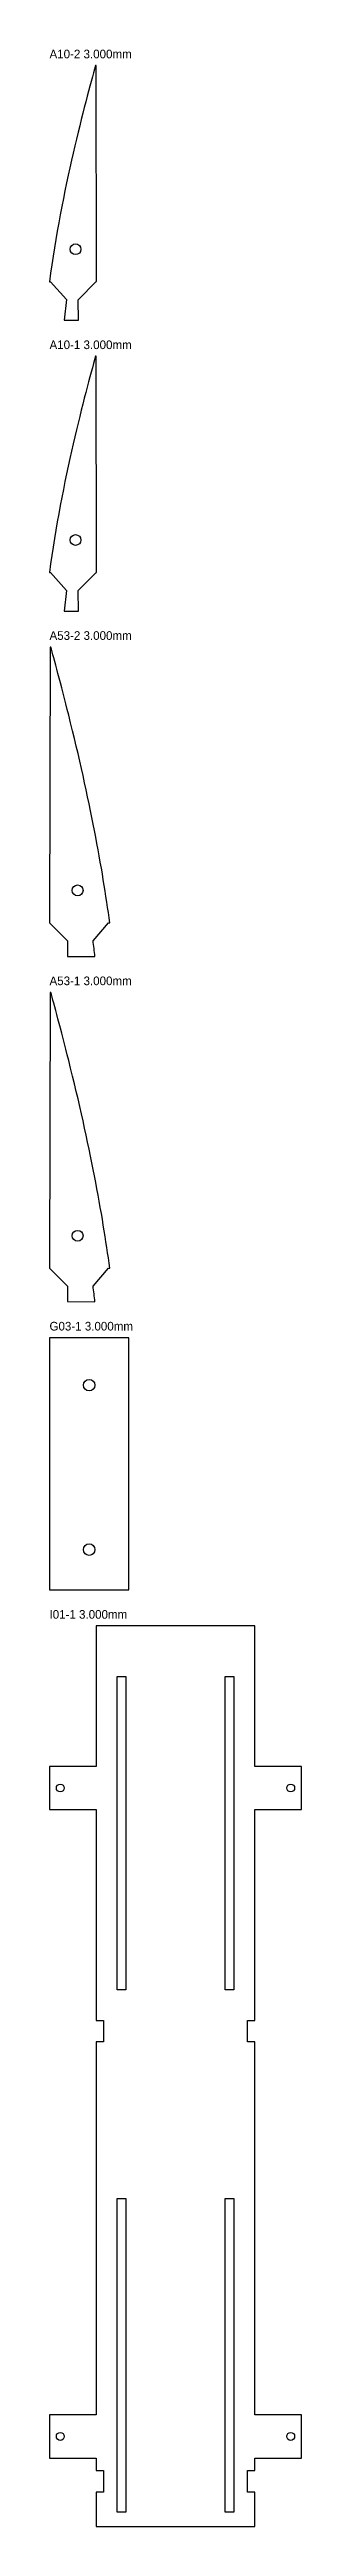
# Model space of a CAD drawing. Header units: millimetres. Extents: x 0 to 1220, y 0 to 2440.
# Drawn here: x 10 to 80, y 10 to 698 of the extents above; entities that cross this region are included whole.
import ezdxf

# ---------------------------------------------------------------- set-up
doc = ezdxf.new("R2010")
doc.units = ezdxf.units.MM
doc.layers.add('CUT', color=1, linetype='Continuous')
doc.layers.add('LABELS_NONCUT', color=3, linetype='Continuous')

msp = doc.modelspace()

# ---------------------------------------------------------------- texts
at = {"layer": 'LABELS_NONCUT'}
for s, p in [('A10-2 3.000mm', (10, 695.17)), ('A10-1 3.000mm', (10, 614.45)), ('A53-2 3.000mm', (10, 533.73)), ('A53-1 3.000mm', (10, 437.87)), ('G03-1 3.000mm', (10, 342)), ('I01-1 3.000mm', (10, 262))]:
    msp.add_text(s, height=2.4, dxfattribs=at).set_placement(p)

# ---------------------------------------------------------------- linework, layer by layer
at = {"layer": 'CUT'}
for p, q in [((22.92, 693.17, 0), (22.77, 693.17, 0)), ((23.03, 633.17, 0), (22.92, 693.17, 0)), ((10, 633.16, 0), (10.28, 633.16, 0)), ((10.28, 633.16, 0), (14.74, 628.19, 0)), ((18, 628.17, 0), (22.99, 633.17, 0)), ((22.99, 633.17, 0), (23.03, 633.17, 0)), ((14.74, 628.19, 0), (14.11, 622.45, 0)), ((18.01, 622.45, 0), (18, 628.17, 0)), ((14.11, 622.45, 0), (18.01, 622.45, 0)), ((22.92, 612.45, 0), (22.77, 612.45, 0)), ((23.03, 552.45, 0), (22.92, 612.45, 0)), ((10, 552.44, 0), (10.28, 552.44, 0)), ((10.28, 552.44, 0), (14.74, 547.47, 0)), ((18, 547.45, 0), (22.99, 552.45, 0)), ((22.99, 552.45, 0), (23.03, 552.45, 0)), ((14.74, 547.47, 0), (14.11, 541.73, 0)), ((18.01, 541.73, 0), (18, 547.45, 0)), ((14.11, 541.73, 0), (18.01, 541.73, 0)), ((10.14, 531.72, 0), (10, 455.19, 0)), ((10.34, 531.73, 0), (10.14, 531.72, 0)), ((10, 455.19, 0), (14.99, 450.18, 0)), ((22.1, 450.22, 0), (26.43, 455.17, 0)), ((26.43, 455.17, 0), (26.73, 455.17, 0)), ((14.99, 450.18, 0), (14.98, 445.87, 0)), ((14.98, 445.87, 0), (22.63, 445.87, 0)), ((10.14, 435.86, 0), (10, 359.32, 0)), ((10.34, 435.87, 0), (10.14, 435.86, 0)), ((10, 359.32, 0), (14.99, 354.32, 0)), ((22.1, 354.35, 0), (26.43, 359.3, 0)), ((26.43, 359.3, 0), (26.73, 359.3, 0)), ((14.99, 354.32, 0), (14.98, 350.01, 0)), ((14.98, 350.01, 0), (22.63, 350, 0)), ((32, 340), (10, 340)), ((10, 340), (10, 270)), ((32, 270), (32, 340)), ((10, 270), (32, 270)), ((67, 260), (23, 260)), ((23, 260), (23, 221)), ((67, 221), (67, 260)), ((28.8, 159), (28.8, 246)), ((28.8, 246), (31.2, 246)), ((31.2, 246), (31.2, 159)), ((58.8, 159), (58.8, 246)), ((58.8, 246), (61.2, 246)), ((61.2, 246), (61.2, 159)), ((23, 221), (10, 221)), ((10, 221), (10, 209)), ((80, 221), (67, 221)), ((80, 209), (80, 221)), ((10, 209), (23, 209)), ((23, 209), (23, 150.5)), ((67, 150.5), (67, 209)), ((67, 209), (80, 209)), ((31.2, 159), (28.8, 159)), ((61.2, 159), (58.8, 159)), ((23, 150.5), (25, 150.5)), ((25, 144.5), (23, 144.5)), ((23, 144.5), (23, 41)), ((25, 150.5), (25, 144.5)), ((65, 144.5), (65, 150.5)), ((65, 150.5), (67, 150.5)), ((67, 144.5), (65, 144.5)), ((67, 41), (67, 144.5)), ((28.8, 14), (28.8, 101)), ((28.8, 101), (31.2, 101)), ((31.2, 101), (31.2, 14)), ((58.8, 14), (58.8, 101)), ((58.8, 101), (61.2, 101)), ((61.2, 101), (61.2, 14)), ((23, 41), (10, 41)), ((10, 41), (10, 29)), ((80, 41), (67, 41)), ((80, 29), (80, 41)), ((10, 29), (23, 29)), ((23, 29), (23, 25.5)), ((67, 25.5), (67, 29)), ((67, 29), (80, 29)), ((23, 25.5), (25, 25.5)), ((25, 25.5), (25, 19.5)), ((65, 19.5), (65, 25.5)), ((65, 25.5), (67, 25.5)), ((23, 19.5), (23, 10)), ((25, 19.5), (23, 19.5)), ((31.2, 14), (28.8, 14)), ((61.2, 14), (58.8, 14)), ((67, 19.5), (65, 19.5)), ((67, 10), (67, 19.5)), ((23, 10), (67, 10))]:
    msp.add_line(p, q, dxfattribs=at)
for centre, radius in [((17.23, 642.17, 0), 1.5), ((17.23, 561.45, 0), 1.5), ((17.81, 464.18, 0), 1.5), ((17.81, 368.31, 0), 1.5), ((21, 326.82), 1.6), ((21, 281.18), 1.6), ((13, 215), 1.1), ((77, 215), 1.1), ((13, 35), 1.1), ((77, 35), 1.1)]:
    msp.add_circle(centre, radius, dxfattribs=at)
for centre in [(-320.65, 406.33, 0), (-320.65, 310.46, 0)]:
    msp.add_arc(centre, 345.55, 6.57032, 7.29766, dxfattribs=at)
for points in [[(22.77, 693.17, 0), (20.04, 683.21, 0), (13.25, 658.33, 0), (10, 633.16, 0)], [(22.77, 612.45, 0), (20.04, 602.49, 0), (13.25, 577.61, 0), (10, 552.44, 0)]]:
    msp.add_open_spline(points, degree=3, dxfattribs=at)
for points in [[(26.73, 455.17, 0), (24.77, 469.98, 0), (21.2, 489.41, 0), (13.21, 521.33, 0), (11.16, 528.76, 0), (10.34, 531.73, 0)], [(26.73, 359.3, 0), (24.77, 374.12, 0), (21.2, 393.55, 0), (13.21, 425.46, 0), (11.16, 432.9, 0), (10.34, 435.87, 0)]]:
    msp.add_open_spline(points, degree=3, knots=[0, 0, 0, 0, 0.734299, 0.734299, 1, 1, 1, 1], dxfattribs=at)

msp.set_redraw_order([(e.dxf.handle, doc.entitydb.next_handle()) for e in msp.query("TEXT MTEXT ATTDEF DIMENSION ARC_DIMENSION")])  # texts and dimensions are drawn at this point

doc.saveas('drawing.dxf')
